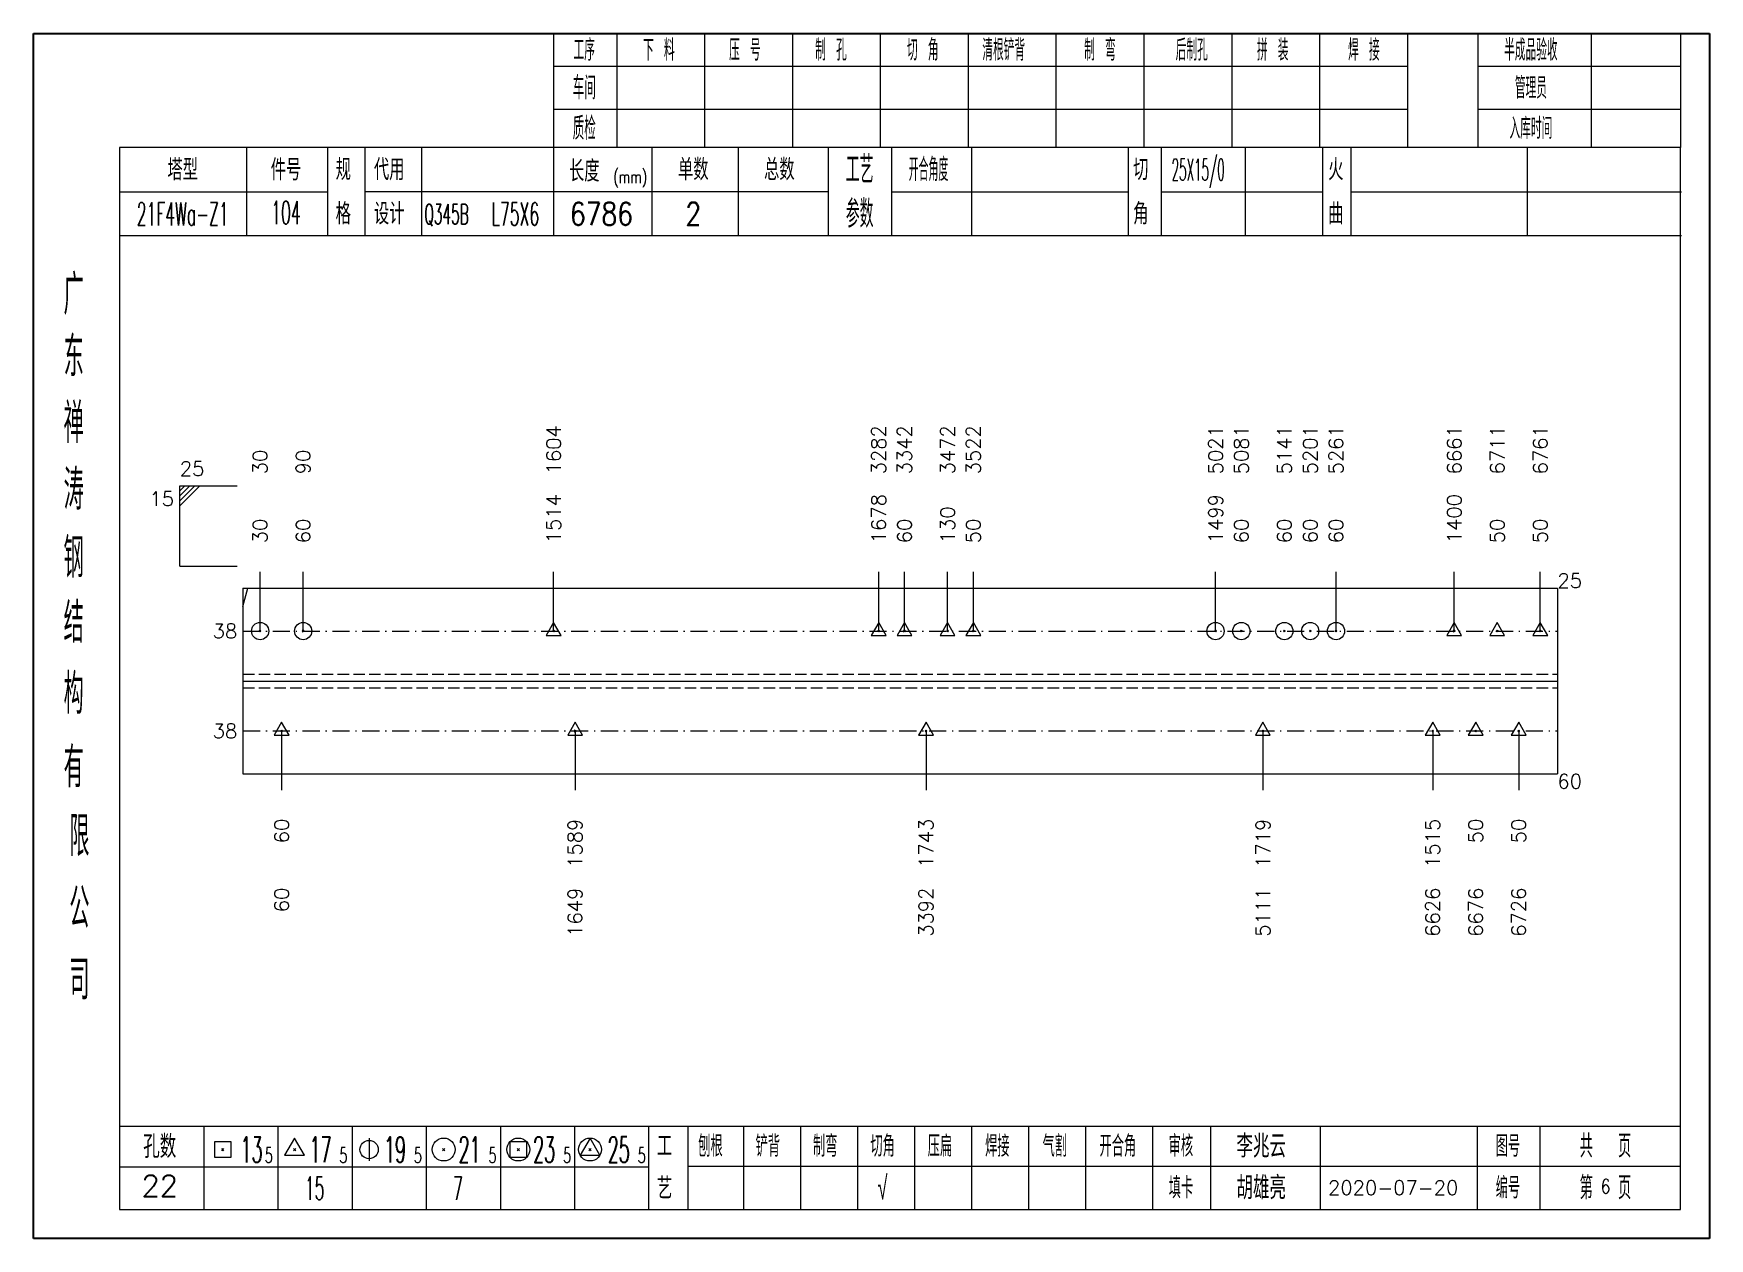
# Model space of a CAD drawing. Extents: x 1310 to 15542, y -76 to 8381.
# Drawn here: x 3077.1 to 3369.2, y 5793.7 to 6003.7 of the extents above; entities that cross this region are included whole.
import ezdxf
from ezdxf.enums import TextEntityAlignment as Align

# ---------------------------------------------------------------- set-up
doc = ezdxf.new("R2010")
doc.units = 0
doc.header["$MEASUREMENT"] = 0
doc.linetypes.add('一点画线', pattern=[5.2, 3, -1, 0.2, -1])
doc.linetypes.add('虚线', pattern=[2.75, 2, -0.75])
doc.layers.get('0').update_dxf_attribs({"linetype": 'CONTINUOUS', "lineweight": 25})
for name, color, linetype, lineweight in [('1', 7, 'CONTINUOUS', 25), ('4', 7, 'CONTINUOUS', 25), ('5', 7, 'CONTINUOUS', 25)]:
    doc.layers.add(name, color=color, linetype=linetype, lineweight=lineweight)
doc.styles.get("Standard").update_dxf_attribs({"font": 'simplex.shx', "width": 0.7, "height": 3, "bigfont": 'gbhzfs.shx'})

msp = doc.modelspace()

# ---------------------------------------------------------------- texts
at = {"color": 7, "linetype": 'Continuous', "lineweight": 13}
for s, p in [('1604', (3167.731, 5926.824)), ('3282', (3224.389, 5926.824)), ('3342', (3228.889, 5926.824)), ('3472', (3236.389, 5926.824)), ('3522', (3240.889, 5926.824)), ('5021', (3283.106, 5926.824)), ('5081', (3287.606, 5926.824)), ('5141', (3295.106, 5926.824)), ('5201', (3299.606, 5926.824)), ('5261', (3304.106, 5926.824)), ('6661', (3324.702, 5926.824)), ('6711', (3332.202, 5926.824)), ('6761', (3339.702, 5926.824)), ('30', (3116.572, 5926.824)), ('90', (3124.072, 5926.824))]:
    msp.add_text(s, height=2.5, rotation=90, dxfattribs=at).set_placement(p, align=Align.MIDDLE_LEFT)
msp.add_text('25', height=2.5, dxfattribs=at).set_placement((3102.572, 5925.824), align=Align.BOTTOM_LEFT)
msp.add_text('15', height=2.5, dxfattribs=at).set_placement((3101.572, 5923.824), align=Align.TOP_RIGHT)
at = {"color": 8, "linetype": 'Continuous', "lineweight": 9}
for s, p in [('1514', (3167.731, 5914.824)), ('1678', (3224.389, 5914.824)), ('1499', (3283.106, 5914.824)), ('1400', (3324.702, 5914.824)), ('30', (3116.572, 5914.824)), ('60', (3124.072, 5914.824)), ('60', (3228.889, 5914.824)), ('130', (3236.389, 5914.824)), ('50', (3240.889, 5914.824)), ('60', (3287.606, 5914.824)), ('60', (3295.106, 5914.824)), ('60', (3299.606, 5914.824)), ('60', (3304.106, 5914.824)), ('50', (3332.202, 5914.824)), ('50', (3339.702, 5914.824))]:
    msp.add_text(s, height=2.5, rotation=90, dxfattribs=at).set_placement(p, align=Align.MIDDLE_LEFT)
at = {"color": 7, "linetype": 'Continuous', "lineweight": 13}
msp.add_text('25', height=2.5, dxfattribs=at).set_placement((3342.702, 5908.324), align=Align.MIDDLE_LEFT)
for p in [(3112.572, 5899.524), (3112.572, 5882.124)]:
    msp.add_text('38', height=2.5, dxfattribs=at).set_placement(p, align=Align.MIDDLE_RIGHT)
at = {"layer": '1', "color": 7, "linetype": 'Continuous', "lineweight": 13}
msp.add_text('60', height=2.5, dxfattribs=at).set_placement((3342.702, 5873.324), align=Align.MIDDLE_LEFT)
at = {"layer": '1', "color": 8, "linetype": 'Continuous', "lineweight": 9}
for s, p in [('60', (3120.322, 5866.824)), ('1589', (3171.481, 5866.824)), ('1743', (3232.639, 5866.824)), ('1719', (3291.356, 5866.824)), ('1515', (3320.952, 5866.824)), ('50', (3328.452, 5866.824)), ('50', (3335.952, 5866.824))]:
    msp.add_text(s, height=2.5, rotation=90, dxfattribs=at).set_placement(p, align=Align.MIDDLE_RIGHT)
at = {"layer": '1', "color": 7, "linetype": 'Continuous', "lineweight": 13}
for s, p in [('60', (3120.322, 5854.824)), ('1649', (3171.481, 5854.824)), ('3392', (3232.639, 5854.824)), ('6626', (3320.952, 5854.824)), ('6676', (3328.452, 5854.824)), ('6726', (3335.952, 5854.824)), ('5111', (3291.356, 5854.824))]:
    msp.add_text(s, height=2.5, rotation=90, dxfattribs=at).set_placement(p, align=Align.MIDDLE_RIGHT)
at = {"layer": '4', "color": 1, "linetype": 'Continuous', "lineweight": 25}
for s, height, width, p in [('工序', 3.7, 0.7, (3173.072, 6000.781)), ('下 料', 3.7, 0.7, (3186.072, 6000.781)), ('压 号', 3.7, 0.7, (3201.072, 6000.781)), ('制 孔', 3.7, 0.7, (3216.072, 6000.781)), ('切 角', 3.7, 0.7, (3232.072, 6000.781)), ('清根铲背 ', 3.7, 0.7, (3247.072, 6000.781)), (' 制 弯', 3.7, 0.7, (3262.072, 6000.781)), (' 后制孔', 3.7, 0.7, (3278.072, 6000.781)), ('拼 装', 3.7, 0.7, (3293.072, 6000.781)), (' 焊 接', 3.7, 0.7, (3308.072, 6000.781)), ('半成品验收', 3.7, 0.7, (3338.072, 6000.781)), ('车间', 4, 0.7, (3173.072, 5994.181)), ('管理员', 3.7, 0.7, (3338.072, 5994.181)), ('质检', 4, 0.7, (3173.072, 5987.121)), ('入库时间', 3.7, 0.7, (3338.072, 5987.121)), ('工艺', 4.8, 0.7, (3221.072, 5979.941)), ('(mm)', 2.24, 0.7, (3181.072, 5978.681)), ('开合角度', 4, 0.6, (3233.072, 5979.941)), ('25X15/0', 3.8, 0.4, (3280.072, 5979.941)), ('21F4Wa-Z1', 4, 0.5, (3103.072, 5972.201)), ('104', 4, 0.5, (3121.072, 5972.451)), ('L75X6', 4, 0.5, (3161.072, 5972.181)), ('6786', 4, 0.8, (3176.072, 5972.231)), ('2', 4, 0.8, (3192.072, 5972.231)), ('参数', 4.8, 0.7, (3221.072, 5972.231)), ('Q345B', 3.5, 0.5, (3149.072, 5972.181)), ('广', 6.96, 0.7, (3084.072, 5958.151)), ('东', 6.96, 0.7, (3084.072, 5947.361)), ('禅', 6.96, 0.7, (3084.072, 5935.771)), ('涛', 6.96, 0.7, (3084.072, 5924.171)), ('钢', 6.96, 0.7, (3084.072, 5912.281)), ('结', 6.96, 0.7, (3084.072, 5900.971)), ('构', 6.96, 0.7, (3084.072, 5888.591)), ('有', 6.96, 0.7, (3084.072, 5875.781)), ('限', 6.96, 0.7, (3085.072, 5863.781)), ('公', 6.96, 0.7, (3085.072, 5851.241)), ('司', 6.96, 0.7, (3085.072, 5838.761)), ('13', 4.47, 0.5, (3115.072, 5809.181)), ('17', 4.47, 0.5, (3127.072, 5809.181)), ('19', 4.47, 0.5, (3140.072, 5809.181)), ('21', 4.47, 0.5, (3153.072, 5809.181)), ('23', 4.47, 0.5, (3166.072, 5809.181)), ('25', 4.47, 0.5, (3179.072, 5809.181)), ('刨根', 3.7, 0.8, (3195.072, 5809.781)), ('铲背', 3.7, 0.8, (3205.072, 5809.781)), ('制弯', 3.7, 0.8, (3215.072, 5809.781)), ('切角', 3.7, 0.8, (3225.072, 5809.781)), ('压扁', 3.7, 0.8, (3235.072, 5809.781)), ('焊接', 3.7, 0.8, (3245.072, 5809.781)), ('气割', 3.7, 0.8, (3255.072, 5809.781)), ('开合角', 3.7, 0.8, (3266.072, 5809.781)), ('审核', 3.7, 0.8, (3277.072, 5809.781)), ('图号', 3.7, 0.8, (3334.072, 5809.781)), ('共  页', 4, 0.8, (3351.072, 5809.781)), ('5', 2.68, 0.6, (3118.072, 5808.181)), ('5', 2.68, 0.6, (3131.072, 5808.181)), ('5', 2.68, 0.6, (3144.072, 5808.181)), ('5', 2.68, 0.6, (3157.072, 5808.181)), ('5', 2.68, 0.6, (3170.072, 5808.181)), ('5', 2.68, 0.6, (3183.072, 5808.181)), ('√', 4, 0.6, (3225.072, 5802.511)), ('填卡', 3.7, 0.8, (3277.072, 5802.511)), ('编号', 3.7, 0.8, (3334.072, 5802.511)), ('第  页', 4, 0.8, (3351.072, 5802.511)), ('15', 4, 0.5, (3126.072, 5802.431)), ('7', 4, 0.5, (3151.072, 5802.431))]:
    msp.add_text(s, height=height, dxfattribs=dict(at, width=width)).set_placement(p, align=Align.MIDDLE_CENTER)
for s, height, p in [('塔型', 3.7, (3103.072, 5979.911)), ('件号', 3.7, (3121.072, 5979.911)), ('规', 3.7, (3131.072, 5979.941)), ('代用', 3.7, (3139.072, 5979.941)), ('长度', 3.7, (3173.072, 5979.681)), ('单数', 3.7, (3192.072, 5979.941)), ('总数', 3.7, (3207.072, 5979.941)), ('切', 3.7, (3270.072, 5979.941)), ('火', 3.7, (3304.072, 5979.941)), ('格', 3.7, (3131.072, 5972.231)), ('设计', 3.7, (3139.072, 5972.231)), ('角', 3.7, (3270.072, 5972.231)), ('曲', 3.7, (3304.072, 5972.231)), ('孔数', 4, (3099.072, 5809.701)), ('工', 3.7, (3187.072, 5809.781)), ('李兆云', 4, (3291.072, 5809.781)), ('22', 3.7, (3099.072, 5802.871)), ('艺', 3.7, (3187.072, 5802.431)), ('胡雄亮', 4, (3291.072, 5802.511)), ('2020-07-20', 2.5, (3314.072, 5802.511))]:
    msp.add_text(s, height=height, dxfattribs=at).set_placement(p, align=Align.MIDDLE_CENTER)
at = {"layer": '4', "color": 6, "linetype": 'Continuous', "lineweight": 25, "width": 0.8}
msp.add_text('6', height=2.5, dxfattribs=at).set_placement((3351.097, 5802.739), align=Align.MIDDLE_CENTER)

# ---------------------------------------------------------------- blocks, each defined once
blk = doc.blocks.new('孔21.5')
at = {"layer": '5', "color": 7, "linetype": 'Continuous', "lineweight": 13}
for p, q in [((-0.1, -0.1), (0.1, 0.1)), ((0.1, -0.1), (-0.1, 0.1))]:
    blk.add_line(p, q, dxfattribs=at)
blk.add_circle((0, 0), 1, dxfattribs=at)
blk = doc.blocks.new('孔17.5')
at = {"layer": '5', "color": 7, "linetype": 'Continuous', "lineweight": 13}
for p, q in [((0, 1), (-0.866, -0.5)), ((-0.1, -0.1), (0.1, 0.1)), ((0.1, -0.1), (-0.1, 0.1)), ((0.866, -0.5), (0, 1)), ((-0.866, -0.5), (0.866, -0.5))]:
    blk.add_line(p, q, dxfattribs=at)
blk = doc.blocks.new('CTJGK')
at = {"color": 6, "linetype": 'Continuous'}
for p, q in [((0, 209.97), (292.13, 209.97)), ((0, 0), (0, 209.97)), ((292.13, 209.97), (292.13, 0)), ((292.13, 0), (0, 0))]:
    blk.add_line(p, q, dxfattribs=at)

# ---------------------------------------------------------------- linework, layer by layer
at = {"color": 7, "linetype": 'Continuous', "lineweight": 13}
for p, q in [((3102.572, 5924.824), (3112.572, 5924.824)), ((3102.572, 5910.824), (3102.572, 5924.824)), ((3103.447, 5924.824), (3102.572, 5923.949)), ((3104.322, 5924.824), (3102.572, 5923.074)), ((3105.197, 5924.824), (3102.572, 5922.199)), ((3106.072, 5924.824), (3102.572, 5921.324)), ((3102.572, 5910.824), (3112.572, 5910.824)), ((3116.572, 5899.524), (3116.572, 5909.824)), ((3124.072, 5899.524), (3124.072, 5909.824)), ((3167.731, 5899.524), (3167.731, 5909.824)), ((3224.389, 5899.524), (3224.389, 5909.824)), ((3228.889, 5899.524), (3228.889, 5909.824)), ((3236.389, 5899.524), (3236.389, 5909.824)), ((3240.889, 5899.524), (3240.889, 5909.824)), ((3283.106, 5899.524), (3283.106, 5909.824)), ((3304.106, 5899.524), (3304.106, 5909.824)), ((3324.702, 5899.524), (3324.702, 5909.824)), ((3339.702, 5899.524), (3339.702, 5909.824)), ((3113.572, 5903.784), (3114.416, 5907.024)), ((3120.322, 5882.124), (3120.322, 5871.824)), ((3171.481, 5882.124), (3171.481, 5871.824)), ((3232.639, 5882.124), (3232.639, 5871.824)), ((3291.356, 5882.124), (3291.356, 5871.824)), ((3320.952, 5882.124), (3320.952, 5871.824)), ((3335.952, 5882.124), (3335.952, 5871.824))]:
    msp.add_line(p, q, dxfattribs=at)
at = {"color": 7, "linetype": 'Continuous', "lineweight": 18}
for p, q in [((3113.572, 5907.024), (3113.572, 5874.624)), ((3113.572, 5907.024), (3342.702, 5907.024)), ((3342.702, 5907.024), (3342.702, 5874.624)), ((3113.572, 5890.824), (3342.702, 5890.824))]:
    msp.add_line(p, q, dxfattribs=at)
at = {"color": 3, "linetype": '一点画线', "lineweight": 13}
for p, q in [((3113.572, 5899.524), (3342.702, 5899.524)), ((3113.572, 5882.124), (3342.702, 5882.124))]:
    msp.add_line(p, q, dxfattribs=at)
at = {"color": 1, "linetype": '虚线', "lineweight": 18}
for p, q in [((3113.572, 5892.024), (3342.702, 5892.024)), ((3113.572, 5889.624), (3342.702, 5889.624))]:
    msp.add_line(p, q, dxfattribs=at)
at = {"layer": '1', "color": 7, "linetype": 'Continuous', "lineweight": 18}
msp.add_line((3113.572, 5874.624), (3342.702, 5874.624), dxfattribs=at)
at = {"layer": '4', "color": 1, "linetype": 'Continuous', "lineweight": 18}
for p, q in [((3077.072, 6003.651), (3077.072, 5793.681)), ((3369.202, 6003.651), (3077.072, 6003.651)), ((3167.702, 6003.651), (3167.702, 5983.811)), ((3178.732, 6003.651), (3178.732, 5983.791)), ((3194.042, 6003.651), (3194.042, 5983.791)), ((3209.362, 6003.651), (3209.362, 5983.791)), ((3224.672, 6003.651), (3224.672, 5983.791)), ((3239.982, 6003.651), (3239.982, 5983.791)), ((3255.292, 6003.651), (3255.292, 5983.791)), ((3270.612, 6003.651), (3270.612, 5983.791)), ((3285.922, 6003.651), (3285.922, 5983.791)), ((3301.232, 6003.651), (3301.232, 5983.791)), ((3316.542, 6003.651), (3316.542, 5983.811)), ((3316.542, 6003.651), (3316.542, 5983.791)), ((3328.822, 6003.651), (3328.822, 5983.791)), ((3348.572, 6003.651), (3348.572, 5983.791)), ((3364.152, 6003.651), (3364.152, 5983.791)), ((3369.202, 5973.851), (3369.202, 6003.651)), ((3316.542, 5997.921), (3167.702, 5997.921)), ((3364.152, 5997.921), (3328.822, 5997.921)), ((3316.542, 5990.441), (3167.702, 5990.441)), ((3364.152, 5990.441), (3328.822, 5990.441)), ((3092.082, 5983.791), (3092.082, 5798.731)), ((3364.152, 5983.791), (3092.082, 5983.791)), ((3114.202, 5983.801), (3114.202, 5968.381)), ((3128.352, 5968.381), (3128.352, 5983.791)), ((3134.852, 5968.381), (3134.852, 5983.791)), ((3144.722, 5983.791), (3144.722, 5968.381)), ((3167.702, 5983.811), (3167.702, 5968.381)), ((3184.822, 5983.791), (3184.822, 5968.381)), ((3199.872, 5983.791), (3199.872, 5968.381)), ((3215.572, 5983.791), (3215.572, 5968.381)), ((3226.632, 5983.791), (3226.632, 5968.381)), ((3240.582, 5983.791), (3240.582, 5968.381)), ((3267.882, 5983.791), (3267.882, 5968.381)), ((3273.642, 5983.791), (3273.642, 5968.381)), ((3288.262, 5983.791), (3288.262, 5968.381)), ((3301.722, 5983.791), (3301.722, 5968.381)), ((3306.712, 5983.791), (3306.712, 5968.381)), ((3337.452, 5983.791), (3337.452, 5968.381)), ((3364.152, 5798.731), (3364.152, 5983.791)), ((3128.352, 5976.031), (3092.082, 5976.031)), ((3215.572, 5976.081), (3134.852, 5976.081)), ((3226.632, 5976.081), (3267.882, 5976.081)), ((3273.642, 5976.081), (3301.722, 5976.081)), ((3306.712, 5976.081), (3364.332, 5976.081)), ((3369.202, 5793.681), (3369.202, 5973.851)), ((3364.332, 5968.381), (3092.082, 5968.381)), ((3092.082, 5813.261), (3364.152, 5813.261)), ((3106.772, 5813.261), (3106.772, 5798.731)), ((3119.702, 5798.731), (3119.702, 5813.261)), ((3132.632, 5813.261), (3132.632, 5798.731)), ((3145.552, 5798.731), (3145.552, 5813.261)), ((3158.482, 5813.261), (3158.482, 5798.731)), ((3171.412, 5798.731), (3171.412, 5813.261)), ((3184.332, 5798.731), (3184.332, 5813.261)), ((3191.202, 5798.731), (3191.202, 5813.261)), ((3200.862, 5798.731), (3200.862, 5813.261)), ((3210.802, 5798.731), (3210.802, 5813.261)), ((3220.742, 5798.731), (3220.742, 5813.261)), ((3230.692, 5798.731), (3230.692, 5813.261)), ((3240.632, 5798.731), (3240.632, 5813.261)), ((3250.572, 5798.731), (3250.572, 5813.261)), ((3260.522, 5798.731), (3260.522, 5813.261)), ((3272.162, 5798.731), (3272.162, 5813.261)), ((3282.312, 5798.731), (3282.312, 5813.261)), ((3301.372, 5798.731), (3301.372, 5813.261)), ((3328.752, 5798.731), (3328.752, 5813.261)), ((3339.712, 5798.731), (3339.712, 5813.261)), ((3184.332, 5806.131), (3092.082, 5806.131)), ((3191.162, 5806.291), (3364.152, 5806.291)), ((3092.082, 5798.731), (3364.152, 5798.731)), ((3077.072, 5793.681), (3369.202, 5793.681))]:
    msp.add_line(p, q, dxfattribs=at)
at = {"layer": '4', "color": 7, "linetype": 'Continuous', "lineweight": 13}
for p, q in [((3108.658, 5807.767), (3108.658, 5810.595)), ((3108.658, 5810.595), (3111.486, 5810.595)), ((3111.486, 5810.595), (3111.486, 5807.767)), ((3122.572, 5811.181), (3120.84, 5808.181)), ((3124.304, 5808.181), (3122.572, 5811.181)), ((3135.572, 5811.181), (3135.572, 5807.181)), ((3160.158, 5807.767), (3160.158, 5810.595)), ((3160.158, 5810.595), (3162.986, 5810.595)), ((3162.986, 5810.595), (3162.986, 5807.767)), ((3174.072, 5811.181), (3172.34, 5808.181)), ((3175.804, 5808.181), (3174.072, 5811.181)), ((3111.486, 5807.767), (3108.658, 5807.767)), ((3109.872, 5808.981), (3110.272, 5809.381)), ((3110.272, 5808.981), (3109.872, 5809.381)), ((3120.84, 5808.181), (3124.304, 5808.181)), ((3122.372, 5808.981), (3122.772, 5809.381)), ((3122.772, 5808.981), (3122.372, 5809.381)), ((3148.372, 5808.981), (3148.772, 5809.381)), ((3148.772, 5808.981), (3148.372, 5809.381)), ((3162.986, 5807.767), (3160.158, 5807.767)), ((3161.372, 5808.981), (3161.772, 5809.381)), ((3161.772, 5808.981), (3161.372, 5809.381)), ((3172.34, 5808.181), (3175.804, 5808.181)), ((3173.872, 5808.981), (3174.272, 5809.381)), ((3174.272, 5808.981), (3173.872, 5809.381))]:
    msp.add_line(p, q, dxfattribs=at)
for centre, radius in [((3135.572, 5809.181), 1.6), ((3148.572, 5809.181), 2), ((3161.572, 5809.181), 2), ((3174.072, 5809.181), 2)]:
    msp.add_circle(centre, radius, dxfattribs=at)

# ---------------------------------------------------------------- block references
at = {"color": 0, "linetype": 'Continuous'}
msp.add_blockref('CTJGK', (3077.072, 5793.681), dxfattribs=at)
at = {"color": 8, "linetype": 'Continuous', "lineweight": 9, "xscale": 1.5, "yscale": 1.5, "zscale": 1.5}
for name, p in [('孔21.5', (3116.572, 5899.524)), ('孔21.5', (3124.072, 5899.524)), ('孔17.5', (3167.731, 5899.524)), ('孔17.5', (3224.389, 5899.524)), ('孔17.5', (3228.889, 5899.524)), ('孔17.5', (3236.389, 5899.524)), ('孔17.5', (3240.889, 5899.524)), ('孔21.5', (3283.106, 5899.524)), ('孔21.5', (3287.606, 5899.524)), ('孔21.5', (3295.106, 5899.524)), ('孔21.5', (3299.606, 5899.524)), ('孔21.5', (3304.106, 5899.524)), ('孔17.5', (3324.702, 5899.524)), ('孔17.5', (3332.202, 5899.524)), ('孔17.5', (3339.702, 5899.524))]:
    msp.add_blockref(name, p, dxfattribs=at)
at = {"layer": '1', "color": 8, "linetype": 'Continuous', "lineweight": 9, "xscale": 1.5, "yscale": 1.5, "zscale": 1.5}
for p in [(3120.322, 5882.124), (3171.481, 5882.124), (3232.639, 5882.124), (3291.356, 5882.124), (3320.952, 5882.124), (3328.452, 5882.124), (3335.952, 5882.124)]:
    msp.add_blockref('孔17.5', p, dxfattribs=at)

msp.set_redraw_order([(e.dxf.handle, doc.entitydb.next_handle()) for e in msp.query("TEXT MTEXT ATTDEF DIMENSION ARC_DIMENSION")])  # texts and dimensions are drawn at this point

doc.saveas('drawing.dxf')
